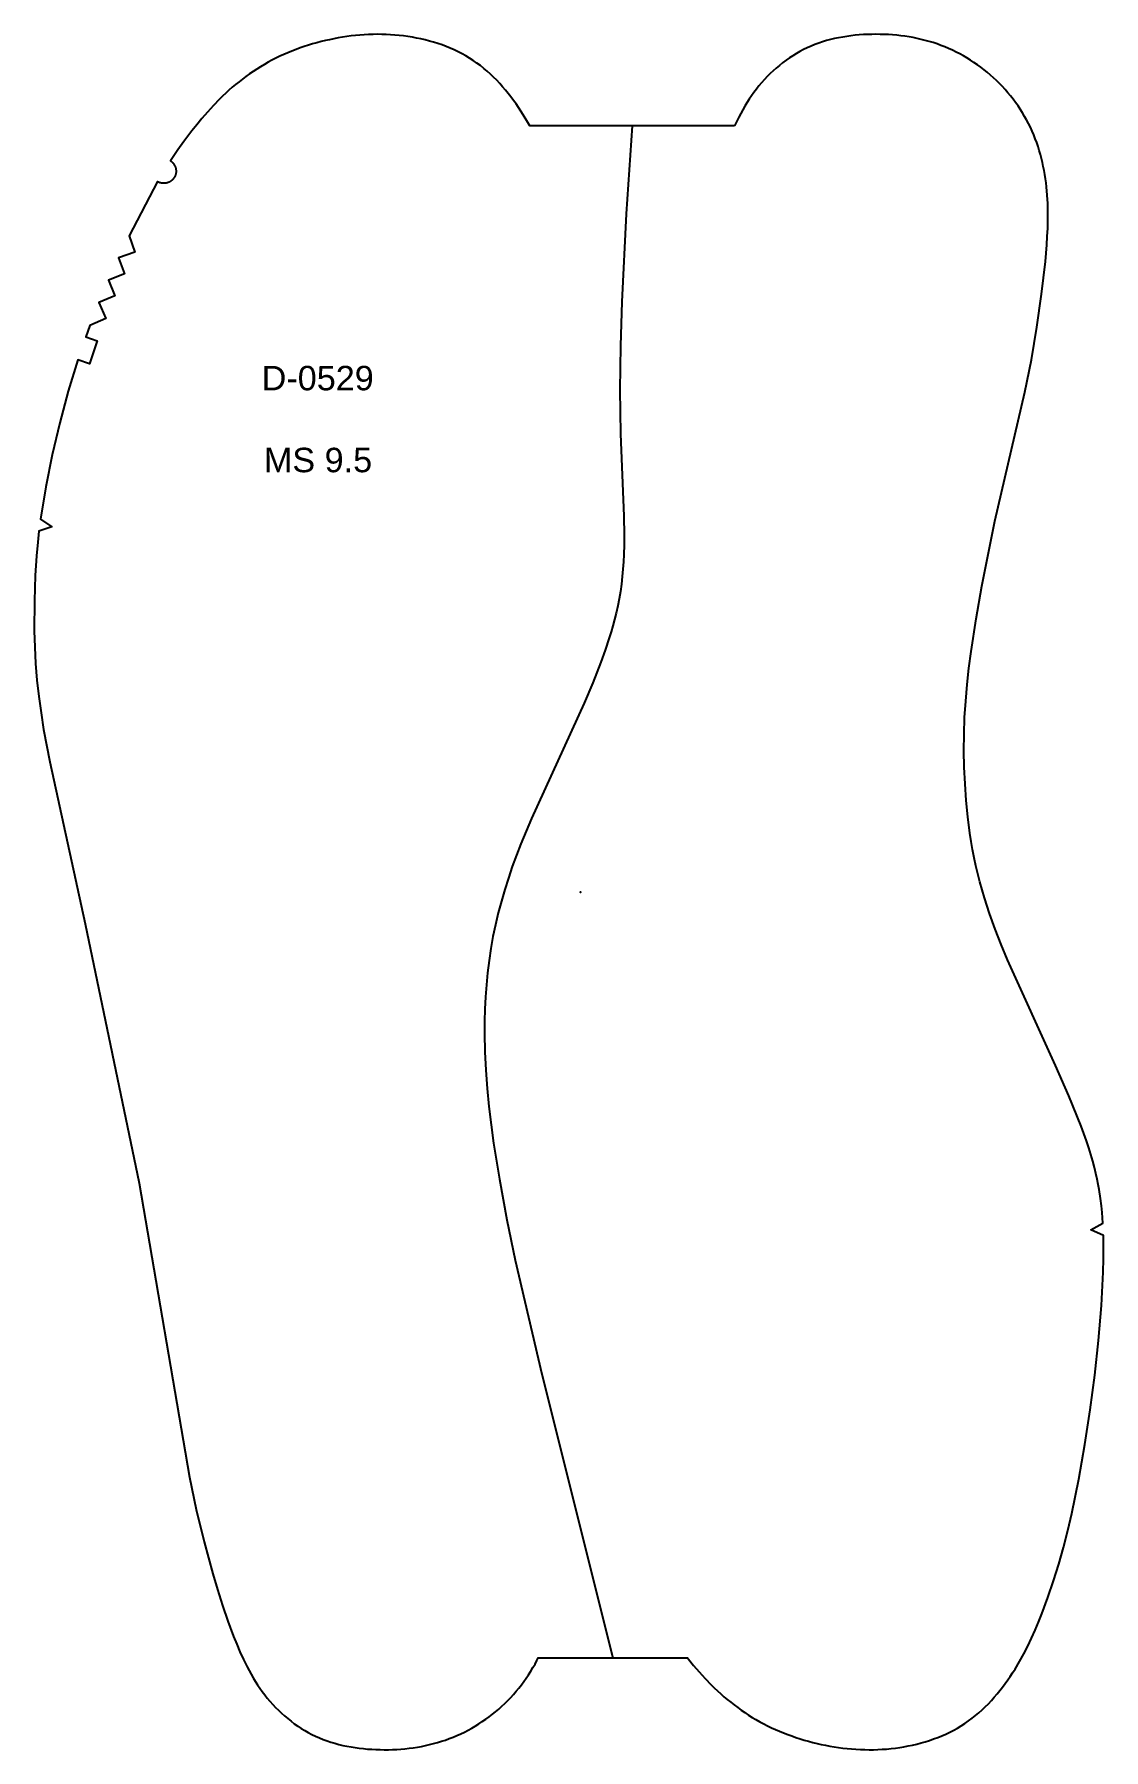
# Model space of a CAD drawing. Extents: x -397 to 4045, y -1309 to -990.
# Drawn here: x 2273.3 to 2448.1, y -1308.9 to -1028.3 of the extents above; entities that cross this region are included whole.
import ezdxf

# ---------------------------------------------------------------- set-up
doc = ezdxf.new("R2010")
doc.units = 0
doc.layers.add('DEFAULT', color=7, linetype='CONTINUOUS')
doc.styles.add('ARIAL_REGULAR', font='arial.ttf')

msp = doc.modelspace()

# ---------------------------------------------------------------- texts
at = {"layer": 'DEFAULT', "color": 1, "style": 'ARIAL_REGULAR'}
for s, p in [('D-0529', (2310.42, -1086.57, 5.51)), ('MS 9.5', (2310.78, -1099.97, 5.51))]:
    msp.add_text(s, height=4, dxfattribs=at).set_placement(p)

# ---------------------------------------------------------------- linework, layer by layer
at = {"layer": 'DEFAULT'}
msp.add_lwpolyline([(2387.69, -1043.33), (2354.24, -1043.33), (2353.92, -1042.76), (2353.19, -1041.53), (2352.81, -1040.92), (2352.41, -1040.32), (2352.01, -1039.73), (2351.59, -1039.15), (2351.16, -1038.57), (2350.72, -1038.01), (2350.27, -1037.45), (2349.81, -1036.91), (2349.33, -1036.38), (2348.84, -1035.86), (2348.33, -1035.35), (2347.81, -1034.85), (2347.28, -1034.37), (2346.73, -1033.91), (2346.17, -1033.46), (2345.6, -1033.04), (2345.01, -1032.63), (2344.41, -1032.24), (2343.8, -1031.87), (2343.17, -1031.52), (2342.54, -1031.2), (2341.89, -1030.89), (2341.23, -1030.6), (2340.57, -1030.33), (2339.9, -1030.08), (2339.22, -1029.85), (2338.53, -1029.63), (2337.84, -1029.44), (2337.15, -1029.25), (2336.45, -1029.09), (2335.75, -1028.94), (2335.05, -1028.81), (2334.34, -1028.7), (2333.63, -1028.6), (2332.92, -1028.52), (2332.21, -1028.45), (2331.49, -1028.4), (2330.78, -1028.36), (2330.06, -1028.34), (2329.35, -1028.33), (2328.63, -1028.34), (2327.91, -1028.37), (2327.2, -1028.4), (2326.48, -1028.46), (2325.77, -1028.52), (2325.06, -1028.6), (2324.35, -1028.7), (2323.64, -1028.81), (2322.93, -1028.93), (2322.23, -1029.06), (2321.53, -1029.21), (2320.83, -1029.36), (2320.13, -1029.53), (2319.44, -1029.72), (2318.75, -1029.91), (2318.07, -1030.12), (2317.39, -1030.34), (2316.71, -1030.57), (2316.04, -1030.82), (2315.37, -1031.08), (2314.7, -1031.35), (2314.05, -1031.64), (2313.4, -1031.93), (2312.75, -1032.25), (2312.11, -1032.57), (2311.48, -1032.91), (2310.86, -1033.26), (2310.24, -1033.63), (2309.63, -1034.01), (2309.03, -1034.4), (2308.44, -1034.8), (2307.86, -1035.22), (2307.29, -1035.65), (2306.72, -1036.09), (2306.17, -1036.54), (2305.62, -1037), (2305.08, -1037.48), (2304.56, -1037.96), (2304.04, -1038.46), (2303.53, -1038.96), (2302.53, -1039.99), (2301.57, -1041.05), (2300.66, -1042.11), (2299.8, -1043.14), (2299.02, -1044.13), (2297.69, -1045.87), (2296.7, -1047.25), (2295.5, -1049.03), (2295.56, -1049.06), (2295.61, -1049.1), (2295.67, -1049.15), (2295.72, -1049.19), (2295.77, -1049.24), (2295.82, -1049.28), (2295.87, -1049.33), (2295.92, -1049.38), (2295.96, -1049.44), (2296.01, -1049.49), (2296.05, -1049.54), (2296.09, -1049.6), (2296.13, -1049.66), (2296.16, -1049.72), (2296.19, -1049.78), (2296.23, -1049.84), (2296.25, -1049.9), (2296.28, -1049.97), (2296.31, -1050.03), (2296.33, -1050.1), (2296.35, -1050.16), (2296.37, -1050.23), (2296.38, -1050.3), (2296.4, -1050.36), (2296.41, -1050.43), (2296.41, -1050.5), (2296.42, -1050.57), (2296.42, -1050.64), (2296.43, -1050.71), (2296.43, -1050.78), (2296.42, -1050.85), (2296.42, -1050.92), (2296.41, -1050.98), (2296.4, -1051.05), (2296.39, -1051.12), (2296.37, -1051.19), (2296.35, -1051.25), (2296.33, -1051.32), (2296.31, -1051.39), (2296.29, -1051.45), (2296.26, -1051.51), (2296.23, -1051.58), (2296.2, -1051.64), (2296.17, -1051.7), (2296.13, -1051.76), (2296.1, -1051.82), (2296.06, -1051.87), (2296.02, -1051.93), (2295.97, -1051.98), (2295.93, -1052.04), (2295.88, -1052.09), (2295.83, -1052.14), (2295.78, -1052.18), (2295.73, -1052.23), (2295.68, -1052.27), (2295.62, -1052.32), (2295.57, -1052.36), (2295.51, -1052.39), (2295.45, -1052.43), (2295.39, -1052.46), (2295.33, -1052.5), (2295.27, -1052.53), (2295.2, -1052.55), (2295.14, -1052.58), (2295.08, -1052.6), (2295.01, -1052.63), (2294.94, -1052.64), (2294.88, -1052.66), (2294.81, -1052.68), (2294.74, -1052.69), (2294.67, -1052.7), (2294.6, -1052.7), (2294.53, -1052.71), (2294.47, -1052.71), (2294.4, -1052.71), (2294.33, -1052.71), (2294.26, -1052.7), (2294.19, -1052.7), (2294.12, -1052.69), (2294.05, -1052.68), (2293.99, -1052.66), (2293.92, -1052.65), (2293.85, -1052.63), (2293.79, -1052.61), (2293.72, -1052.58), (2293.66, -1052.56), (2293.59, -1052.53), (2293.53, -1052.5), (2293.47, -1052.47), (2293.41, -1052.43), (2288.76, -1061.29), (2289.67, -1063.96), (2287.01, -1064.88), (2287.99, -1067.52), (2285.36, -1068.53), (2286.42, -1071.14), (2283.82, -1072.22), (2284.95, -1074.81), (2282.36, -1075.94), (2281.67, -1077.82), (2283.55, -1078.5), (2282.27, -1082.22), (2280.37, -1081.6), (2278.8, -1086.72), (2277.41, -1091.89), (2276.19, -1097.11), (2275.14, -1102.36), (2274.27, -1107.64), (2276.12, -1108.89), (2274.01, -1109.63), (2273.81, -1111.39), (2273.61, -1113.67), (2273.42, -1116.87), (2273.28, -1121), (2273.26, -1125.93), (2273.33, -1128.58), (2273.47, -1131.27), (2273.69, -1133.97), (2273.99, -1136.66), (2274.36, -1139.35), (2274.78, -1142.03), (2275.77, -1147.35), (2281.56, -1173.82), (2290.38, -1216.28), (2298.65, -1264.34), (2299.73, -1269.65), (2301, -1274.92), (2302.43, -1280.15), (2303.19, -1282.75), (2304.01, -1285.33), (2304.89, -1287.9), (2305.83, -1290.44), (2306.34, -1291.7), (2306.87, -1292.95), (2307.44, -1294.18), (2308.04, -1295.4), (2308.36, -1296), (2308.68, -1296.59), (2309.02, -1297.17), (2309.37, -1297.75), (2309.74, -1298.32), (2310.12, -1298.88), (2310.51, -1299.43), (2310.92, -1299.97), (2311.34, -1300.5), (2311.77, -1301.02), (2312.23, -1301.53), (2312.69, -1302.02), (2313.17, -1302.5), (2313.66, -1302.97), (2314.17, -1303.42), (2314.69, -1303.86), (2315.22, -1304.28), (2315.76, -1304.69), (2316.32, -1305.08), (2316.88, -1305.45), (2317.46, -1305.8), (2318.04, -1306.13), (2318.64, -1306.45), (2319.24, -1306.74), (2319.86, -1307.01), (2320.48, -1307.26), (2321.11, -1307.5), (2321.75, -1307.71), (2322.39, -1307.9), (2323.04, -1308.08), (2323.7, -1308.24), (2324.36, -1308.38), (2325.03, -1308.5), (2325.7, -1308.61), (2326.37, -1308.7), (2327.05, -1308.77), (2327.73, -1308.83), (2328.41, -1308.88), (2329.09, -1308.91), (2329.77, -1308.93), (2330.45, -1308.94), (2331.14, -1308.94), (2331.82, -1308.92), (2332.5, -1308.89), (2333.18, -1308.84), (2333.85, -1308.78), (2334.53, -1308.71), (2335.2, -1308.62), (2335.87, -1308.52), (2336.54, -1308.4), (2337.2, -1308.26), (2337.86, -1308.12), (2338.52, -1307.95), (2339.17, -1307.77), (2339.81, -1307.57), (2340.45, -1307.36), (2341.09, -1307.13), (2341.72, -1306.89), (2342.34, -1306.62), (2342.95, -1306.34), (2343.56, -1306.05), (2344.16, -1305.74), (2344.76, -1305.41), (2345.34, -1305.07), (2345.92, -1304.72), (2346.49, -1304.35), (2347.04, -1303.96), (2347.59, -1303.57), (2348.13, -1303.15), (2348.66, -1302.73), (2349.18, -1302.29), (2349.68, -1301.84), (2350.18, -1301.37), (2350.66, -1300.9), (2351.13, -1300.41), (2351.59, -1299.9), (2352.03, -1299.39), (2352.47, -1298.87), (2352.88, -1298.34), (2353.29, -1297.79), (2353.68, -1297.24), (2354.06, -1296.67), (2354.42, -1296.1), (2354.76, -1295.52), (2355.1, -1294.93), (2355.41, -1294.33), (2355.6, -1293.94), (2380.01, -1293.94), (2380.17, -1294.13), (2381.02, -1295.17), (2381.94, -1296.23), (2382.9, -1297.29), (2383.89, -1298.32), (2384.4, -1298.82), (2384.92, -1299.31), (2385.45, -1299.8), (2385.99, -1300.27), (2386.53, -1300.74), (2387.09, -1301.19), (2387.65, -1301.63), (2388.23, -1302.06), (2388.81, -1302.47), (2389.4, -1302.88), (2390, -1303.27), (2390.61, -1303.65), (2391.22, -1304.01), (2391.85, -1304.37), (2392.48, -1304.7), (2393.12, -1305.03), (2393.76, -1305.34), (2394.41, -1305.64), (2395.07, -1305.93), (2395.73, -1306.2), (2396.4, -1306.46), (2397.07, -1306.7), (2397.75, -1306.94), (2398.43, -1307.16), (2399.12, -1307.36), (2399.81, -1307.56), (2400.5, -1307.74), (2401.2, -1307.91), (2401.89, -1308.07), (2402.6, -1308.22), (2403.3, -1308.35), (2404.01, -1308.47), (2404.71, -1308.58), (2405.42, -1308.67), (2406.14, -1308.75), (2406.85, -1308.82), (2407.56, -1308.87), (2408.28, -1308.91), (2409, -1308.93), (2409.71, -1308.94), (2410.43, -1308.94), (2411.14, -1308.92), (2411.86, -1308.88), (2412.57, -1308.83), (2413.29, -1308.76), (2414, -1308.68), (2414.71, -1308.58), (2415.41, -1308.46), (2416.12, -1308.33), (2416.82, -1308.18), (2417.52, -1308.02), (2418.21, -1307.84), (2418.9, -1307.64), (2419.58, -1307.43), (2420.26, -1307.19), (2420.93, -1306.94), (2421.6, -1306.67), (2422.25, -1306.39), (2422.9, -1306.08), (2423.54, -1305.75), (2424.16, -1305.41), (2424.78, -1305.04), (2425.38, -1304.65), (2425.96, -1304.24), (2426.54, -1303.81), (2427.1, -1303.36), (2427.64, -1302.9), (2428.18, -1302.42), (2428.7, -1301.93), (2429.2, -1301.42), (2429.69, -1300.9), (2430.17, -1300.37), (2430.64, -1299.82), (2431.09, -1299.27), (2431.53, -1298.7), (2431.96, -1298.13), (2432.37, -1297.54), (2432.78, -1296.95), (2433.17, -1296.35), (2433.56, -1295.75), (2434.29, -1294.52), (2434.98, -1293.26), (2435.64, -1291.99), (2436.26, -1290.7), (2436.84, -1289.39), (2437.4, -1288.07), (2437.93, -1286.74), (2438.93, -1284.05), (2439.86, -1281.34), (2440.72, -1278.61), (2441.51, -1275.86), (2442.22, -1273.08), (2442.85, -1270.29), (2443.99, -1264.67), (2444.99, -1259.03), (2445.85, -1253.36), (2446.59, -1247.68), (2447.22, -1241.98), (2447.68, -1236.27), (2447.97, -1230.84), (2448.04, -1228.66), (2448.05, -1226.97), (2448.01, -1224.82), (2445.97, -1223.92), (2447.91, -1222.82), (2447.78, -1221.05), (2447.67, -1220), (2447.52, -1218.77), (2447.29, -1217.3), (2447.15, -1216.48), (2446.98, -1215.61), (2446.78, -1214.68), (2446.54, -1213.7), (2446.27, -1212.67), (2445.96, -1211.6), (2445.61, -1210.49), (2445.22, -1209.34), (2444.35, -1206.95), (2442.34, -1201.99), (2440.19, -1197.01), (2432.32, -1179.76), (2431.29, -1177.25), (2430.32, -1174.72), (2429.41, -1172.17), (2428.58, -1169.59), (2427.83, -1166.98), (2427.49, -1165.67), (2427.18, -1164.35), (2426.89, -1163.03), (2426.63, -1161.7), (2426.39, -1160.37), (2426.18, -1159.03), (2425.84, -1156.34), (2425.58, -1153.65), (2425.39, -1150.94), (2425.27, -1148.23), (2425.22, -1145.52), (2425.24, -1142.81), (2425.33, -1140.11), (2425.5, -1137.4), (2425.74, -1134.7), (2426.03, -1132.01), (2426.38, -1129.32), (2427.19, -1123.96), (2428.13, -1118.63), (2430.28, -1108), (2435.18, -1086.88), (2436.23, -1081.57), (2437.14, -1076.23), (2437.91, -1070.86), (2438.52, -1065.48), (2438.75, -1062.77), (2438.84, -1061.42), (2438.9, -1060.07), (2438.94, -1058.71), (2438.94, -1057.36), (2438.9, -1056), (2438.83, -1054.65), (2438.7, -1053.3), (2438.63, -1052.63), (2438.53, -1051.95), (2438.43, -1051.28), (2438.31, -1050.62), (2438.18, -1049.95), (2438.04, -1049.29), (2437.88, -1048.63), (2437.71, -1047.98), (2437.52, -1047.33), (2437.32, -1046.68), (2437.1, -1046.05), (2436.87, -1045.41), (2436.62, -1044.79), (2436.36, -1044.17), (2436.07, -1043.55), (2435.78, -1042.95), (2435.46, -1042.35), (2435.13, -1041.76), (2434.78, -1041.18), (2434.42, -1040.6), (2434.05, -1040.04), (2433.66, -1039.48), (2433.25, -1038.94), (2432.83, -1038.41), (2432.4, -1037.88), (2431.95, -1037.37), (2431.5, -1036.87), (2431.02, -1036.38), (2430.54, -1035.9), (2430.05, -1035.44), (2429.54, -1034.99), (2429.02, -1034.55), (2428.5, -1034.12), (2427.96, -1033.71), (2427.41, -1033.31), (2426.85, -1032.93), (2426.28, -1032.56), (2425.71, -1032.2), (2425.12, -1031.86), (2424.53, -1031.54), (2423.93, -1031.23), (2423.32, -1030.93), (2422.7, -1030.65), (2422.08, -1030.39), (2421.45, -1030.14), (2420.82, -1029.91), (2420.18, -1029.7), (2419.53, -1029.5), (2418.88, -1029.32), (2418.23, -1029.16), (2417.57, -1029.01), (2416.9, -1028.88), (2416.24, -1028.76), (2415.57, -1028.66), (2414.89, -1028.57), (2414.22, -1028.49), (2413.54, -1028.43), (2412.86, -1028.39), (2412.18, -1028.36), (2411.5, -1028.34), (2410.82, -1028.33), (2410.14, -1028.34), (2409.46, -1028.36), (2408.77, -1028.39), (2408.09, -1028.44), (2407.41, -1028.5), (2406.74, -1028.58), (2406.06, -1028.67), (2405.39, -1028.78), (2404.73, -1028.9), (2404.07, -1029.04), (2403.41, -1029.2), (2402.76, -1029.37), (2402.11, -1029.57), (2401.48, -1029.78), (2400.85, -1030.01), (2400.22, -1030.26), (2399.61, -1030.54), (2399, -1030.83), (2398.41, -1031.14), (2397.82, -1031.48), (2397.25, -1031.83), (2396.68, -1032.2), (2396.13, -1032.59), (2395.58, -1032.99), (2395.05, -1033.42), (2394.54, -1033.85), (2394.03, -1034.31), (2393.54, -1034.77), (2393.06, -1035.25), (2392.59, -1035.75), (2392.14, -1036.26), (2391.7, -1036.77), (2391.28, -1037.3), (2390.87, -1037.84), (2390.48, -1038.4), (2390.1, -1038.96), (2389.74, -1039.52), (2389.39, -1040.1), (2389.05, -1040.69), (2388.72, -1041.28), (2388.41, -1041.88), (2387.8, -1043.09)], close=True, dxfattribs=at)
msp.add_lwpolyline([(2370.97, -1043.33), (2369.99, -1057.7), (2369.27, -1072.08), (2369.07, -1079.28), (2368.99, -1086.48), (2369.07, -1093.68), (2369.61, -1107.14), (2369.68, -1110.27), (2369.67, -1111.84), (2369.63, -1113.41), (2369.57, -1114.62), (2369.48, -1115.84), (2369.37, -1117.05), (2369.23, -1118.26), (2369.06, -1119.46), (2368.85, -1120.66), (2368.62, -1121.85), (2368.36, -1123.04), (2368.11, -1124.06), (2367.84, -1125.07), (2367.54, -1126.08), (2367.23, -1127.08), (2366.57, -1129.07), (2365.85, -1131.04), (2364.53, -1134.42), (2363.12, -1137.76), (2354.51, -1156.61), (2352.78, -1160.76), (2352.07, -1162.61), (2351.39, -1164.48), (2350.75, -1166.36), (2350.15, -1168.25), (2349.6, -1170.16), (2349.09, -1172.07), (2348.63, -1174), (2348.23, -1175.94), (2347.88, -1177.9), (2347.59, -1179.86), (2347.35, -1181.84), (2347.16, -1183.82), (2347.01, -1185.8), (2346.92, -1187.79), (2346.87, -1189.78), (2346.86, -1191.77), (2346.91, -1194.77), (2347.06, -1197.77), (2347.27, -1200.76), (2347.56, -1203.75), (2347.91, -1206.73), (2348.32, -1209.7), (2349.27, -1215.63), (2350.5, -1222.26), (2351.87, -1228.85), (2356.19, -1247.49), (2367.81, -1293.94)], dxfattribs=at)
at = {"layer": 'DEFAULT', "color": 4}
msp.add_point((2362.54, -1168.64), dxfattribs=at)

msp.set_redraw_order([(e.dxf.handle, doc.entitydb.next_handle()) for e in msp.query("TEXT MTEXT ATTDEF DIMENSION ARC_DIMENSION")])  # texts and dimensions are drawn at this point

doc.saveas('drawing.dxf')
